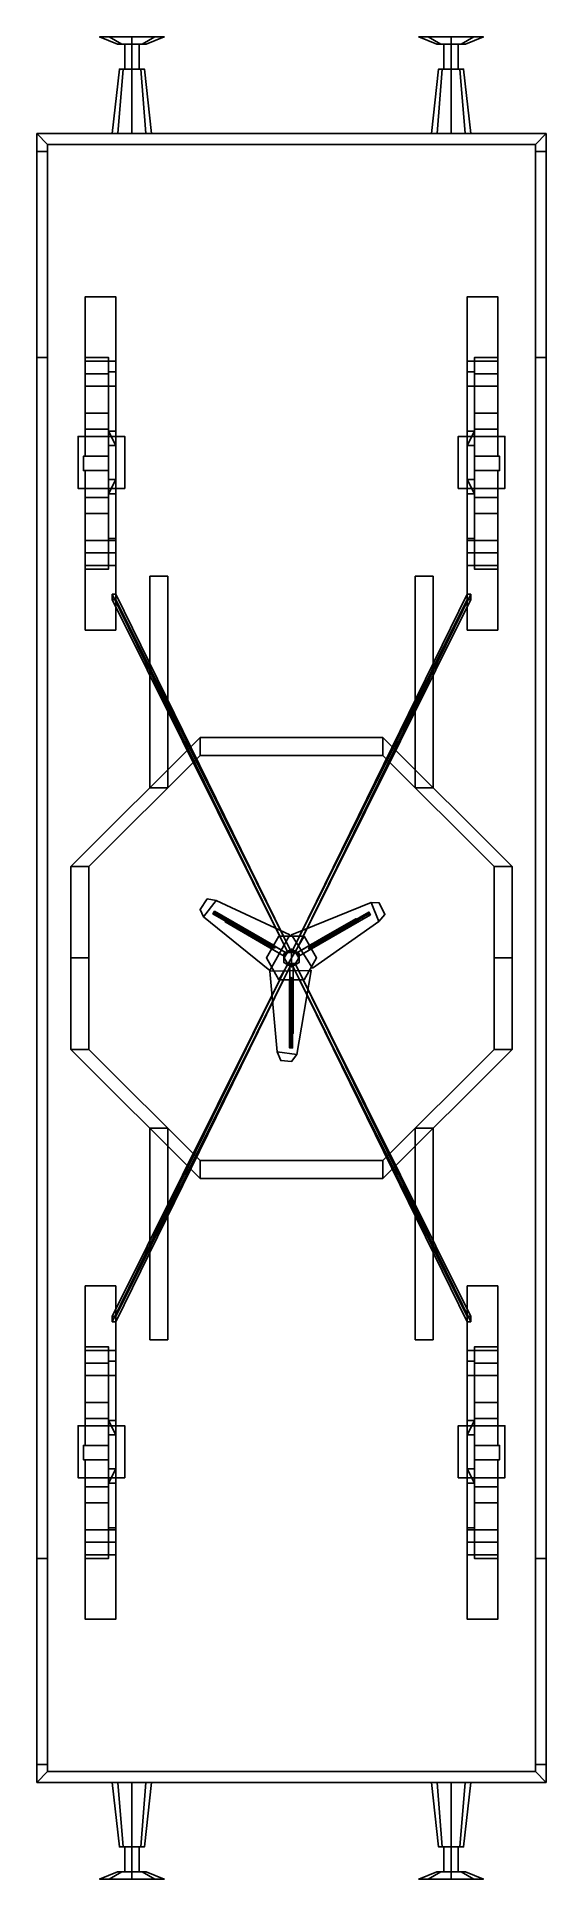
# Model space of a CAD drawing. Extents: x -1.4 to 1.4, y -5.1 to 5.1.
import ezdxf

# ---------------------------------------------------------------- set-up
doc = ezdxf.new("R2010")
doc.units = 0
doc.layers.get('0').update_dxf_attribs({"linetype": 'CONTINUOUS'})
doc.layers.add('BUFFER', color=1, linetype='CONTINUOUS')

msp = doc.modelspace()

# ---------------------------------------------------------------- linework, layer by layer
for points in [[(1.42, 4.6, 0.99), (1.42, -4.6, 0.99), (-1.42, -4.6, 0.99), (-1.42, 4.6, 0.99)], [(-1.42, 4.6, 0.99), (-1.42, -4.6, 0.99), (-1.42, -4.6, 1.24), (-1.42, 4.6, 1.24)], [(1.42, 4.6, 1.24), (1.42, 4.6, 0.99), (-1.42, 4.6, 0.99), (-1.42, 4.6, 1.24)], [(-1.42, 4.6, 1.67), (-1.36, 4.54, 1.67), (1.36, 4.54, 1.67), (1.42, 4.6, 1.67)], [(1.42, 4.6, 1.67), (1.42, 4.6, 1.24), (-1.42, 4.6, 1.24), (-1.42, 4.6, 1.67)], [(-1.42, 4.6, 1.67), (-1.42, 4.6, 1.24), (-1.42, -4.6, 1.24), (-1.42, -4.6, 1.67)], [(-1.36, 4.5, 1.67), (-1.36, 4.54, 1.67), (-1.42, 4.6, 1.67), (-1.42, 4.5, 1.67)], [(-1.36, 4.54, 1.67), (-1.36, 4.54, 1.24), (1.36, 4.54, 1.24), (1.36, 4.54, 1.67)], [(-1.36, -4.54, 1.67), (-1.36, -4.54, 1.24), (-1.36, 4.54, 1.24), (-1.36, 4.54, 1.67)], [(1.36, 4.54, 1.24), (-1.36, 4.54, 1.24), (-1.36, -4.54, 1.24), (1.36, -4.54, 1.24)], [(1.42, 4.5, 1.67), (1.42, 4.6, 1.67), (1.36, 4.54, 1.67), (1.36, 4.5, 1.67)], [(1.36, 4.54, 1.67), (1.36, 4.54, 1.24), (1.36, -4.54, 1.24), (1.36, -4.54, 1.67)], [(1.42, -4.6, 1.24), (1.42, -4.6, 0.99), (1.42, 4.6, 0.99), (1.42, 4.6, 1.24)], [(1.42, -4.6, 1.67), (1.42, -4.6, 1.24), (1.42, 4.6, 1.24), (1.42, 4.6, 1.67)], [(-1.42, 3.35, 2), (-1.42, 4.5, 1.67), (-1.42, -4.5, 1.67), (-1.42, -3.35, 2)], [(-1.36, 3.35, 2), (-1.36, 4.5, 1.67), (-1.42, 4.5, 1.67), (-1.42, 3.35, 2)], [(-1.36, -3.35, 2), (-1.36, -4.5, 1.67), (-1.36, 4.5, 1.67), (-1.36, 3.35, 2)], [(1.42, 3.35, 2), (1.42, 4.5, 1.67), (1.36, 4.5, 1.67), (1.36, 3.35, 2)], [(1.36, 3.35, 2), (1.36, 4.5, 1.67), (1.36, -4.5, 1.67), (1.36, -3.35, 2)], [(1.42, -3.35, 2), (1.42, -4.5, 1.67), (1.42, 4.5, 1.67), (1.42, 3.35, 2)], [(-0.98, 3.69, 0.99), (-0.98, 3.69, 0.96), (-1.15, 3.69, 0.96), (-1.15, 3.69, 0.99)], [(-1.15, 3.69, 0.96), (-0.98, 3.69, 0.96), (-0.98, 3.33, 0.83), (-1.15, 3.33, 0.83)], [(-1.15, 3.69, 0.99), (-1.15, 3.69, 0.96), (-1.15, 3.33, 0.83), (-1.15, 3.19, 0.99)], [(-0.98, 3.19, 0.99), (-0.98, 3.33, 0.83), (-0.98, 3.69, 0.96), (-0.98, 3.69, 0.99)], [(0.98, 3.69, 0.99), (0.98, 3.69, 0.96), (0.98, 3.33, 0.83), (0.98, 3.19, 0.99)], [(1.15, 3.69, 0.99), (1.15, 3.69, 0.96), (0.98, 3.69, 0.96), (0.98, 3.69, 0.99)], [(0.98, 3.69, 0.96), (1.15, 3.69, 0.96), (1.15, 3.33, 0.83), (0.98, 3.33, 0.83)], [(1.15, 3.19, 0.99), (1.15, 3.33, 0.83), (1.15, 3.69, 0.96), (1.15, 3.69, 0.99)], [(-1.42, -3.35, 2), (-1.36, -3.35, 2), (-1.36, 3.35, 2), (-1.42, 3.35, 2)], [(-1.15, 3.35, 0.88), (-1.15, 2.95, 0.68), (-1.15, 3.04, 0.85), (-1.15, 3.26, 0.95)], [(-1.02, 3.35, 0.88), (-1.02, 2.95, 0.68), (-1.15, 2.95, 0.68), (-1.15, 3.35, 0.88)], [(-1.15, 3.33, 0.83), (-0.98, 3.33, 0.83), (-0.98, 3.19, 0.99), (-1.15, 3.19, 0.99)], [(-1.02, 3.04, 0.85), (-1.02, 2.95, 0.68), (-1.02, 3.35, 0.88), (-1.02, 3.26, 0.95)], [(0.98, 3.33, 0.83), (1.15, 3.33, 0.83), (1.15, 3.19, 0.99), (0.98, 3.19, 0.99)], [(1.15, 3.35, 0.88), (1.15, 2.95, 0.68), (1.02, 2.95, 0.68), (1.02, 3.35, 0.88)], [(1.02, 3.35, 0.88), (1.02, 2.95, 0.68), (1.02, 3.04, 0.85), (1.02, 3.26, 0.95)], [(1.15, 3.04, 0.85), (1.15, 2.95, 0.68), (1.15, 3.35, 0.88), (1.15, 3.26, 0.95)], [(1.36, -3.35, 2), (1.42, -3.35, 2), (1.42, 3.35, 2), (1.36, 3.35, 2)], [(-1.15, 3.26, 0.95), (-1.15, 3.04, 0.85), (-1.02, 3.04, 0.85), (-1.02, 3.26, 0.95)], [(-0.98, 3.27, 0.99), (-0.98, 2.94, 0.35), (-1.02, 2.94, 0.35), (-1.02, 3.27, 0.99)], [(-1.02, 3.27, 0.99), (-1.02, 2.94, 0.35), (-1.02, 2.94, 0.49), (-1.02, 3.19, 0.99)], [(-1.02, 3.19, 0.99), (-1.02, 2.94, 0.49), (-0.98, 2.94, 0.49), (-0.98, 3.19, 0.99)], [(-0.98, 2.94, 0.49), (-0.98, 2.94, 0.35), (-0.98, 3.27, 0.99), (-0.98, 3.19, 0.99)], [(1.02, 3.27, 0.99), (1.02, 2.94, 0.35), (0.98, 2.94, 0.35), (0.98, 3.27, 0.99)], [(0.98, 3.27, 0.99), (0.98, 2.94, 0.35), (0.98, 2.94, 0.49), (0.98, 3.19, 0.99)], [(0.98, 3.19, 0.99), (0.98, 2.94, 0.49), (1.02, 2.94, 0.49), (1.02, 3.19, 0.99)], [(1.02, 2.94, 0.49), (1.02, 2.94, 0.35), (1.02, 3.27, 0.99), (1.02, 3.19, 0.99)], [(1.02, 3.26, 0.95), (1.02, 3.04, 0.85), (1.15, 3.04, 0.85), (1.15, 3.26, 0.95)], [(-1.15, 2.95, 0.68), (-1.15, 2.8, 0.68), (-1.15, 2.8, 0.85), (-1.15, 3.04, 0.85)], [(-1.15, 3.04, 0.85), (-1.15, 2.8, 0.85), (-1.02, 2.8, 0.85), (-1.02, 3.04, 0.85)], [(1.02, 3.04, 0.85), (1.02, 2.8, 0.85), (1.15, 2.8, 0.85), (1.15, 3.04, 0.85)], [(1.02, 2.95, 0.68), (1.02, 2.8, 0.68), (1.02, 2.8, 0.85), (1.02, 3.04, 0.85)], [(1.15, 2.8, 0.85), (1.15, 2.8, 0.68), (1.15, 2.95, 0.68), (1.15, 3.04, 0.85)], [(-0.93, 2.91, 0.63), (-0.93, 2.91, 0.35), (-1.19, 2.91, 0.35), (-1.19, 2.91, 0.63)], [(-1.19, 2.91, 0.63), (-1.19, 2.91, 0.35), (-1.19, 2.62, 0.35), (-1.19, 2.62, 0.63)], [(-1.19, 2.62, 0.35), (-1.19, 2.91, 0.35), (-0.93, 2.91, 0.35), (-0.93, 2.62, 0.35)], [(-0.93, 2.62, 0.63), (-0.93, 2.91, 0.63), (-1.19, 2.91, 0.63), (-1.19, 2.62, 0.63)], [(-1.02, 2.95, 0.68), (-1.02, 2.8, 0.68), (-1.15, 2.8, 0.68), (-1.15, 2.95, 0.68)], [(-0.98, 2.94, 0.99), (-0.98, 2.94, 0.23), (-1.02, 2.94, 0.23), (-1.02, 2.94, 0.99)], [(-1.02, 2.94, 0.68), (-1.02, 2.94, 0.23), (-1.02, 2.59, 0.23), (-1.02, 2.59, 0.68)], [(-1.02, 2.59, 0.23), (-1.02, 2.94, 0.23), (-0.98, 2.94, 0.23), (-0.98, 2.59, 0.23)], [(-1.02, 2.94, 0.99), (-1.02, 2.94, 0.68), (-1.02, 2.86, 0.68), (-1.02, 2.86, 0.99)], [(-0.98, 2.67, 0.68), (-0.98, 2.86, 0.68), (-1.02, 2.94, 0.68), (-1.02, 2.59, 0.68)], [(-0.98, 2.59, 0.23), (-0.98, 2.94, 0.23), (-0.98, 2.94, 0.68), (-0.98, 2.59, 0.68)], [(-0.98, 2.86, 0.68), (-0.98, 2.94, 0.68), (-0.98, 2.94, 0.99), (-0.98, 2.86, 0.99)], [(-0.93, 2.62, 0.35), (-0.93, 2.91, 0.35), (-0.93, 2.91, 0.63), (-0.93, 2.62, 0.63)], [(1.19, 2.91, 0.63), (1.19, 2.91, 0.35), (0.93, 2.91, 0.35), (0.93, 2.91, 0.63)], [(0.93, 2.91, 0.35), (0.93, 2.62, 0.35), (0.93, 2.62, 0.63), (0.93, 2.91, 0.63)], [(1.19, 2.91, 0.35), (1.19, 2.62, 0.35), (0.93, 2.62, 0.35), (0.93, 2.91, 0.35)], [(0.93, 2.91, 0.63), (0.93, 2.62, 0.63), (1.19, 2.62, 0.63), (1.19, 2.91, 0.63)], [(1.02, 2.94, 0.99), (1.02, 2.94, 0.23), (0.98, 2.94, 0.23), (0.98, 2.94, 0.99)], [(0.98, 2.94, 0.23), (0.98, 2.59, 0.23), (0.98, 2.59, 0.68), (0.98, 2.94, 0.68)], [(1.02, 2.94, 0.23), (1.02, 2.59, 0.23), (0.98, 2.59, 0.23), (0.98, 2.94, 0.23)], [(0.98, 2.94, 0.68), (0.98, 2.86, 0.68), (0.98, 2.86, 0.99), (0.98, 2.94, 0.99)], [(0.98, 2.86, 0.68), (0.98, 2.67, 0.68), (1.02, 2.59, 0.68), (1.02, 2.94, 0.68)], [(1.15, 2.95, 0.68), (1.15, 2.8, 0.68), (1.02, 2.8, 0.68), (1.02, 2.95, 0.68)], [(1.02, 2.59, 0.68), (1.02, 2.59, 0.23), (1.02, 2.94, 0.23), (1.02, 2.94, 0.68)], [(1.02, 2.86, 0.99), (1.02, 2.86, 0.68), (1.02, 2.94, 0.68), (1.02, 2.94, 0.99)], [(1.19, 2.62, 0.63), (1.19, 2.62, 0.35), (1.19, 2.91, 0.35), (1.19, 2.91, 0.63)], [(-1.02, 2.8, 0.87), (-1.02, 2.8, 0.63), (-1.16, 2.8, 0.63), (-1.16, 2.8, 0.87)], [(-1.16, 2.8, 0.87), (-1.16, 2.8, 0.63), (-1.16, 2.72, 0.63), (-1.16, 2.72, 0.87)], [(-1.02, 2.72, 0.87), (-1.02, 2.8, 0.87), (-1.16, 2.8, 0.87), (-1.16, 2.72, 0.87)], [(-1.02, 2.86, 0.99), (-1.02, 2.86, 0.68), (-0.98, 2.86, 0.68), (-0.98, 2.86, 0.99)], [(-1.02, 2.72, 0.63), (-1.02, 2.8, 0.63), (-1.02, 2.8, 0.87), (-1.02, 2.72, 0.87)], [(0.98, 2.86, 0.99), (0.98, 2.86, 0.68), (1.02, 2.86, 0.68), (1.02, 2.86, 0.99)], [(1.02, 2.8, 0.87), (1.02, 2.72, 0.87), (1.16, 2.72, 0.87), (1.16, 2.8, 0.87)], [(1.02, 2.8, 0.63), (1.02, 2.72, 0.63), (1.02, 2.72, 0.87), (1.02, 2.8, 0.87)], [(1.16, 2.8, 0.87), (1.16, 2.8, 0.63), (1.02, 2.8, 0.63), (1.02, 2.8, 0.87)], [(1.16, 2.72, 0.87), (1.16, 2.72, 0.63), (1.16, 2.8, 0.63), (1.16, 2.8, 0.87)], [(-1.16, 2.72, 0.87), (-1.16, 2.72, 0.63), (-1.02, 2.72, 0.63), (-1.02, 2.72, 0.87)], [(-1.02, 2.48, 0.85), (-1.02, 2.72, 0.85), (-1.15, 2.72, 0.85), (-1.15, 2.48, 0.85)], [(-1.15, 2.57, 0.68), (-1.15, 2.72, 0.68), (-1.02, 2.72, 0.68), (-1.02, 2.57, 0.68)], [(-1.15, 2.72, 0.85), (-1.15, 2.72, 0.68), (-1.15, 2.57, 0.68), (-1.15, 2.48, 0.85)], [(1.15, 2.48, 0.85), (1.15, 2.72, 0.85), (1.02, 2.72, 0.85), (1.02, 2.48, 0.85)], [(1.02, 2.57, 0.68), (1.02, 2.72, 0.68), (1.15, 2.72, 0.68), (1.15, 2.57, 0.68)], [(1.02, 2.72, 0.85), (1.02, 2.72, 0.68), (1.02, 2.57, 0.68), (1.02, 2.48, 0.85)], [(1.02, 2.72, 0.87), (1.02, 2.72, 0.63), (1.16, 2.72, 0.63), (1.16, 2.72, 0.87)], [(1.15, 2.57, 0.68), (1.15, 2.72, 0.68), (1.15, 2.72, 0.85), (1.15, 2.48, 0.85)], [(-1.19, 2.62, 0.63), (-1.19, 2.62, 0.35), (-0.93, 2.62, 0.35), (-0.93, 2.62, 0.63)], [(-0.98, 2.67, 0.99), (-0.98, 2.67, 0.68), (-1.02, 2.67, 0.68), (-1.02, 2.67, 0.99)], [(-1.02, 2.67, 0.99), (-1.02, 2.67, 0.68), (-1.02, 2.59, 0.68), (-1.02, 2.59, 0.99)], [(-1.02, 2.26, 0.99), (-1.02, 2.59, 0.35), (-0.98, 2.59, 0.35), (-0.98, 2.26, 0.99)], [(-1.02, 2.59, 0.49), (-1.02, 2.59, 0.35), (-1.02, 2.26, 0.99), (-1.02, 2.34, 0.99)], [(-1.02, 2.59, 0.99), (-1.02, 2.59, 0.23), (-0.98, 2.59, 0.23), (-0.98, 2.59, 0.99)], [(-0.98, 2.34, 0.99), (-0.98, 2.59, 0.49), (-1.02, 2.59, 0.49), (-1.02, 2.34, 0.99)], [(-0.98, 2.59, 0.68), (-0.98, 2.67, 0.68), (-0.98, 2.67, 0.99), (-0.98, 2.59, 0.99)], [(-0.98, 2.26, 0.99), (-0.98, 2.59, 0.35), (-0.98, 2.59, 0.49), (-0.98, 2.34, 0.99)], [(0.93, 2.62, 0.63), (0.93, 2.62, 0.35), (1.19, 2.62, 0.35), (1.19, 2.62, 0.63)], [(1.02, 2.67, 0.99), (1.02, 2.67, 0.68), (0.98, 2.67, 0.68), (0.98, 2.67, 0.99)], [(0.98, 2.67, 0.68), (0.98, 2.59, 0.68), (0.98, 2.59, 0.99), (0.98, 2.67, 0.99)], [(0.98, 2.26, 0.99), (0.98, 2.59, 0.35), (1.02, 2.59, 0.35), (1.02, 2.26, 0.99)], [(0.98, 2.59, 0.49), (0.98, 2.59, 0.35), (0.98, 2.26, 0.99), (0.98, 2.34, 0.99)], [(0.98, 2.59, 0.99), (0.98, 2.59, 0.23), (1.02, 2.59, 0.23), (1.02, 2.59, 0.99)], [(1.02, 2.34, 0.99), (1.02, 2.59, 0.49), (0.98, 2.59, 0.49), (0.98, 2.34, 0.99)], [(1.02, 2.59, 0.99), (1.02, 2.59, 0.68), (1.02, 2.67, 0.68), (1.02, 2.67, 0.99)], [(1.02, 2.26, 0.99), (1.02, 2.59, 0.35), (1.02, 2.59, 0.49), (1.02, 2.34, 0.99)], [(-1.15, 2.17, 0.88), (-1.15, 2.57, 0.68), (-1.02, 2.57, 0.68), (-1.02, 2.17, 0.88)], [(-1.15, 2.48, 0.85), (-1.15, 2.57, 0.68), (-1.15, 2.17, 0.88), (-1.15, 2.26, 0.95)], [(-1.02, 2.26, 0.95), (-1.02, 2.48, 0.85), (-1.15, 2.48, 0.85), (-1.15, 2.26, 0.95)], [(-1.02, 2.17, 0.88), (-1.02, 2.57, 0.68), (-1.02, 2.48, 0.85), (-1.02, 2.26, 0.95)], [(1.02, 2.17, 0.88), (1.02, 2.57, 0.68), (1.15, 2.57, 0.68), (1.15, 2.17, 0.88)], [(1.02, 2.48, 0.85), (1.02, 2.57, 0.68), (1.02, 2.17, 0.88), (1.02, 2.26, 0.95)], [(1.15, 2.26, 0.95), (1.15, 2.48, 0.85), (1.02, 2.48, 0.85), (1.02, 2.26, 0.95)], [(1.15, 2.17, 0.88), (1.15, 2.57, 0.68), (1.15, 2.48, 0.85), (1.15, 2.26, 0.95)], [(-0.98, 2.19, 0.83), (-1.15, 2.19, 0.83), (-1.15, 2.33, 0.99), (-0.98, 2.33, 0.99)], [(-1.15, 2.33, 0.99), (-1.15, 2.19, 0.83), (-1.15, 1.83, 0.96), (-1.15, 1.83, 0.99)], [(-0.98, 1.83, 0.99), (-0.98, 1.83, 0.96), (-0.98, 2.19, 0.83), (-0.98, 2.33, 0.99)], [(1.15, 2.19, 0.83), (0.98, 2.19, 0.83), (0.98, 2.33, 0.99), (1.15, 2.33, 0.99)], [(0.98, 2.33, 0.99), (0.98, 2.19, 0.83), (0.98, 1.83, 0.96), (0.98, 1.83, 0.99)], [(1.15, 1.83, 0.99), (1.15, 1.83, 0.96), (1.15, 2.19, 0.83), (1.15, 2.33, 0.99)], [(-0.98, 1.83, 0.96), (-1.15, 1.83, 0.96), (-1.15, 2.19, 0.83), (-0.98, 2.19, 0.83)], [(1.15, 1.83, 0.96), (0.98, 1.83, 0.96), (0.98, 2.19, 0.83), (1.15, 2.19, 0.83)], [(-0.69, 2.13, 2.83), (-0.69, 2.13, 2.72), (-0.79, 2.13, 2.72), (-0.79, 2.13, 2.83)], [(-0.69, 2.13, 2.72), (-0.69, 0.95, 2.66), (-0.79, 0.95, 2.66), (-0.79, 2.13, 2.72)], [(-0.79, 2.13, 2.83), (-0.79, 0.95, 2.95), (-0.69, 0.95, 2.95), (-0.69, 2.13, 2.83)], [(-0.79, 2.13, 2.72), (-0.79, 0.95, 2.66), (-0.79, 0.95, 2.95), (-0.79, 2.13, 2.83)], [(-0.69, 0.95, 2.95), (-0.69, 0.95, 2.66), (-0.69, 2.13, 2.72), (-0.69, 2.13, 2.83)], [(0.79, 2.13, 2.72), (0.79, 0.95, 2.66), (0.69, 0.95, 2.66), (0.69, 2.13, 2.72)], [(0.69, 2.13, 2.83), (0.69, 0.95, 2.95), (0.79, 0.95, 2.95), (0.79, 2.13, 2.83)], [(0.69, 2.13, 2.72), (0.69, 0.95, 2.66), (0.69, 0.95, 2.95), (0.69, 2.13, 2.83)], [(0.79, 2.13, 2.83), (0.79, 2.13, 2.72), (0.69, 2.13, 2.72), (0.69, 2.13, 2.83)], [(0.79, 0.95, 2.95), (0.79, 0.95, 2.66), (0.79, 2.13, 2.72), (0.79, 2.13, 2.83)], [(-1, 2.03, 0.9), (-0.02, 0.03, 0.43), (-0.02, 0.03, 0.46), (-1, 2, 0.92)], [(-0.98, 2.03, 0.9), (0, 0.03, 0.43), (-0.02, 0.03, 0.43), (-1, 2.03, 0.9)], [(-1, 2, 0.92), (-0.02, 0.03, 0.46), (0, 0.03, 0.46), (-0.98, 2, 0.92)], [(0, 0.03, 0.46), (0, 0.03, 0.43), (-0.98, 2.03, 0.9), (-0.98, 2, 0.92)], [(0.98, 2.03, 0.9), (0, 0.03, 0.43), (0, 0.03, 0.46), (0.98, 2, 0.92)], [(1, 2.03, 0.9), (0.02, 0.03, 0.43), (0, 0.03, 0.43), (0.98, 2.03, 0.9)], [(0.98, 2, 0.92), (0, 0.03, 0.46), (0.02, 0.03, 0.46), (1, 2, 0.92)], [(0.02, 0.03, 0.46), (0.02, 0.03, 0.43), (1, 2.03, 0.9), (1, 2, 0.92)], [(-1.15, 1.83, 0.99), (-1.15, 1.83, 0.96), (-0.98, 1.83, 0.96), (-0.98, 1.83, 0.99)], [(0.98, 1.83, 0.99), (0.98, 1.83, 0.96), (1.15, 1.83, 0.96), (1.15, 1.83, 0.99)], [(-0.51, 1.23, 2.95), (-0.51, 1.23, 1.24), (-1.23, 0.51, 1.24), (-1.23, 0.51, 3.04)], [(-1.23, 0.51, 3.04), (-1.13, 0.51, 3.04), (-0.51, 1.13, 2.95), (-0.51, 1.23, 2.95)], [(-0.51, 1.23, 2.95), (-0.51, 1.13, 2.95), (0.51, 1.13, 2.95), (0.51, 1.23, 2.95)], [(0.51, 1.23, 2.95), (0.51, 1.23, 1.24), (-0.51, 1.23, 1.24), (-0.51, 1.23, 2.95)], [(1.23, 0.51, 3.04), (1.23, 0.51, 1.24), (0.51, 1.23, 1.24), (0.51, 1.23, 2.95)], [(1.13, 0.51, 3.04), (1.23, 0.51, 3.04), (0.51, 1.23, 2.95), (0.51, 1.13, 2.95)], [(-1.13, 0.51, 3.04), (-1.13, 0.51, 1.24), (-0.51, 1.13, 1.24), (-0.51, 1.13, 2.95)], [(-0.51, 1.13, 2.95), (-0.51, 1.13, 1.24), (0.51, 1.13, 1.24), (0.51, 1.13, 2.95)], [(0.51, 1.13, 2.95), (0.51, 1.13, 1.24), (1.13, 0.51, 1.24), (1.13, 0.51, 3.04)], [(-1.23, 0, 3.09), (-1.13, 0, 3.09), (-1.13, 0.51, 3.04), (-1.23, 0.51, 3.04)], [(-1.23, 0.51, 3.04), (-1.23, 0.51, 1.24), (-1.23, 0, 1.24), (-1.23, 0, 3.09)], [(-1.13, 0, 3.09), (-1.13, 0, 1.24), (-1.13, 0.51, 1.24), (-1.13, 0.51, 3.04)], [(1.13, 0, 3.09), (1.23, 0, 3.09), (1.23, 0.51, 3.04), (1.13, 0.51, 3.04)], [(1.13, 0.51, 3.04), (1.13, 0.51, 1.24), (1.13, 0, 1.24), (1.13, 0, 3.09)], [(1.23, 0, 3.09), (1.23, 0, 1.24), (1.23, 0.51, 1.24), (1.23, 0.51, 3.04)], [(-0.51, 0.27, 1.27), (-0.47, 0.33, 1.27), (-0.47, 0.33, 1.24), (-0.51, 0.27, 1.24)], [(-0.47, 0.33, 1.24), (-0.42, 0.32, 1.24), (-0.49, 0.23, 1.24), (-0.51, 0.27, 1.24)], [(-0.49, 0.23, 1.27), (-0.42, 0.32, 1.27), (-0.47, 0.33, 1.27), (-0.51, 0.27, 1.27)], [(-0.42, 0.32, 1.24), (-0.01, 0.13, 1.24), (-0.12, -0.07, 1.24), (-0.49, 0.23, 1.24)], [(-0.12, -0.07, 1.27), (-0.01, 0.13, 1.27), (-0.42, 0.32, 1.27), (-0.49, 0.23, 1.27)], [(-0.47, 0.33, 1.27), (-0.42, 0.32, 1.27), (-0.42, 0.32, 1.24), (-0.47, 0.33, 1.24)], [(-0.42, 0.32, 1.27), (-0.01, 0.13, 1.27), (-0.01, 0.13, 1.24), (-0.42, 0.32, 1.24)], [(0.444, 0.309, 1.24), (0, 0.13, 1.24), (0, 0.13, 1.27), (0.444, 0.309, 1.27)], [(0.487, 0.204, 1.24), (0.118, -0.056, 1.24), (0, 0.13, 1.24), (0.444, 0.309, 1.24)], [(0, 0.13, 1.27), (0.118, -0.056, 1.27), (0.487, 0.204, 1.27), (0.444, 0.309, 1.27)], [(0.489, 0.307, 1.24), (0.444, 0.309, 1.24), (0.444, 0.309, 1.27), (0.489, 0.307, 1.27)], [(0.521, 0.242, 1.24), (0.487, 0.204, 1.24), (0.444, 0.309, 1.24), (0.489, 0.307, 1.24)], [(0.444, 0.309, 1.27), (0.487, 0.204, 1.27), (0.521, 0.242, 1.27), (0.489, 0.307, 1.27)], [(-0.51, 0.27, 1.24), (-0.49, 0.23, 1.24), (-0.49, 0.23, 1.27), (-0.51, 0.27, 1.27)], [(-0.49, 0.23, 1.24), (-0.12, -0.07, 1.24), (-0.12, -0.07, 1.27), (-0.49, 0.23, 1.27)], [(-0.429, 0.261, 1.266), (-0.438, 0.246, 1.266), (-0.109, 0.056, 2.081), (-0.1, 0.071, 2.081)], [(-0.438, 0.246, 1.266), (-0.422, 0.246, 1.259), (-0.092, 0.056, 2.075), (-0.109, 0.056, 2.081)], [(-0.422, 0.246, 1.259), (-0.429, 0.261, 1.266), (-0.1, 0.071, 2.081), (-0.092, 0.056, 2.075)], [(-0.168, 0.109, 1.74), (-0.359, 0.219, 1.27), (-0.369, 0.201, 1.27), (-0.178, 0.091, 1.74)], [(-0.03, 0.029, 1.74), (-0.03, 0.029, 1.27), (-0.359, 0.219, 1.27), (-0.168, 0.109, 1.74)], [(0.359, 0.219, 1.27), (0.03, 0.029, 1.27), (0.03, 0.029, 1.74), (0.168, 0.109, 1.74)], [(0.432, 0.256, 1.266), (0.424, 0.242, 1.259), (0.095, 0.052, 2.075), (0.102, 0.066, 2.081)], [(0.424, 0.242, 1.259), (0.44, 0.241, 1.266), (0.111, 0.051, 2.081), (0.095, 0.052, 2.075)], [(0.44, 0.241, 1.266), (0.432, 0.256, 1.266), (0.102, 0.066, 2.081), (0.111, 0.051, 2.081)], [(0.178, 0.091, 1.74), (0.369, 0.201, 1.27), (0.359, 0.219, 1.27), (0.168, 0.109, 1.74)], [(0.521, 0.242, 1.27), (0.487, 0.204, 1.27), (0.487, 0.204, 1.24), (0.521, 0.242, 1.24)], [(0.489, 0.307, 1.27), (0.521, 0.242, 1.27), (0.521, 0.242, 1.24), (0.489, 0.307, 1.24)], [(-0.369, 0.201, 1.27), (-0.04, 0.011, 1.27), (-0.04, 0.011, 1.74), (-0.178, 0.091, 1.74)], [(-0.178, 0.091, 1.74), (-0.04, 0.011, 1.74), (-0.03, 0.029, 1.74), (-0.168, 0.109, 1.74)], [(-0.14, 0, 1.29), (-0.07, 0.121, 1.29), (-0.07, 0.121, 1.24), (-0.14, 0, 1.24)], [(-0.07, 0.121, 1.29), (-0.14, 0, 1.29), (-0.07, -0.121, 1.29), (0.07, 0.121, 1.29)], [(-0.12, -0.07, 1.24), (-0.01, 0.13, 1.24), (-0.01, 0.13, 1.27), (-0.12, -0.07, 1.27)], [(-0.07, 0.121, 1.29), (0.07, 0.121, 1.29), (0.07, 0.121, 1.24), (-0.07, 0.121, 1.24)], [(0.07, 0.121, 1.29), (-0.07, -0.121, 1.29), (0.07, -0.121, 1.29), (0.14, 0, 1.29)], [(0, 0.13, 1.24), (0.118, -0.056, 1.24), (0.118, -0.056, 1.27), (0, 0.13, 1.27)], [(0.168, 0.109, 1.74), (0.03, 0.029, 1.74), (0.04, 0.011, 1.74), (0.178, 0.091, 1.74)], [(0.04, 0.011, 1.74), (0.04, 0.011, 1.27), (0.369, 0.201, 1.27), (0.178, 0.091, 1.74)], [(0.07, 0.121, 1.29), (0.14, 0, 1.29), (0.14, 0, 1.24), (0.07, 0.121, 1.24)], [(0.487, 0.204, 1.27), (0.118, -0.056, 1.27), (0.118, -0.056, 1.24), (0.487, 0.204, 1.24)], [(-1.13, 0, 3.09), (-1.23, 0, 3.09), (-1.23, -0.51, 3.04), (-1.13, -0.51, 3.04)], [(-1.23, 0, 3.09), (-1.23, 0, 1.24), (-1.23, -0.51, 1.24), (-1.23, -0.51, 3.04)], [(-1.13, -0.51, 3.04), (-1.13, -0.51, 1.24), (-1.13, 0, 1.24), (-1.13, 0, 3.09)], [(-0.07, -0.121, 1.29), (-0.14, 0, 1.29), (-0.14, 0, 1.24), (-0.07, -0.121, 1.24)], [(-0.116, 0.079, 2.06), (-0.03, 0.029, 2.04), (-0.04, 0.011, 2.04), (-0.126, 0.061, 2.06)], [(-0.126, 0.061, 2.11), (-0.04, 0.011, 2.13), (-0.03, 0.029, 2.13), (-0.116, 0.079, 2.11)], [(-0.116, 0.079, 2.11), (-0.116, 0.079, 2.06), (-0.126, 0.061, 2.06), (-0.126, 0.061, 2.11)], [(-0.126, 0.061, 2.06), (-0.04, 0.011, 2.04), (-0.04, 0.011, 2.13), (-0.126, 0.061, 2.11)], [(-0.03, 0.029, 2.13), (-0.03, 0.029, 2.04), (-0.116, 0.079, 2.06), (-0.116, 0.079, 2.11)], [(0, 0.05, 1.29), (-0.043, 0.025, 1.29), (-0.043, 0.025, 2.19), (0, 0.05, 2.19)], [(0, -0.05, 2.19), (0, 0.05, 2.19), (-0.043, 0.025, 2.19), (-0.043, -0.025, 2.19)], [(-0.043, 0.025, 1.29), (-0.043, -0.025, 1.29), (-0.043, -0.025, 2.19), (-0.043, 0.025, 2.19)], [(-0.02, 0.035, 0.41), (-0.04, 0, 0.41), (-0.04, 0, 0.99), (-0.02, 0.035, 0.99)], [(0.02, 0.035, 0.41), (-0.02, -0.035, 0.41), (-0.04, 0, 0.41), (-0.02, 0.035, 0.41)], [(-0.04, 0, 0.41), (-0.02, -0.035, 0.41), (-0.02, -0.035, 0.99), (-0.04, 0, 0.99)], [(0.02, 0.035, 0.41), (-0.02, 0.035, 0.41), (-0.02, 0.035, 0.99), (0.02, 0.035, 0.99)], [(0.04, 0, 0.41), (0.02, -0.035, 0.41), (-0.02, -0.035, 0.41), (0.02, 0.035, 0.41)], [(0.043, 0.025, 1.29), (0, 0.05, 1.29), (0, 0.05, 2.19), (0.043, 0.025, 2.19)], [(0.043, -0.025, 2.19), (0.043, 0.025, 2.19), (0, 0.05, 2.19), (0, -0.05, 2.19)], [(0.04, 0, 0.41), (0.02, 0.035, 0.41), (0.02, 0.035, 0.99), (0.04, 0, 0.99)], [(0.02, -0.035, 0.41), (0.04, 0, 0.41), (0.04, 0, 0.99), (0.02, -0.035, 0.99)], [(0.116, 0.079, 2.11), (0.03, 0.029, 2.13), (0.04, 0.011, 2.13), (0.126, 0.061, 2.11)], [(0.126, 0.061, 2.06), (0.04, 0.011, 2.04), (0.03, 0.029, 2.04), (0.116, 0.079, 2.06)], [(0.116, 0.079, 2.06), (0.03, 0.029, 2.04), (0.03, 0.029, 2.13), (0.116, 0.079, 2.11)], [(0.04, 0.011, 2.13), (0.04, 0.011, 2.04), (0.126, 0.061, 2.06), (0.126, 0.061, 2.11)], [(0.043, -0.025, 1.29), (0.043, 0.025, 1.29), (0.043, 0.025, 2.19), (0.043, -0.025, 2.19)], [(0.14, 0, 1.29), (0.07, -0.121, 1.29), (0.07, -0.121, 1.24), (0.14, 0, 1.24)], [(0.126, 0.061, 2.11), (0.126, 0.061, 2.06), (0.116, 0.079, 2.06), (0.116, 0.079, 2.11)], [(1.23, 0, 3.09), (1.13, 0, 3.09), (1.13, -0.51, 3.04), (1.23, -0.51, 3.04)], [(1.13, 0, 3.09), (1.13, 0, 1.24), (1.13, -0.51, 1.24), (1.13, -0.51, 3.04)], [(1.23, -0.51, 3.04), (1.23, -0.51, 1.24), (1.23, 0, 1.24), (1.23, 0, 3.09)], [(-0.02, -0.03, 0.46), (-0.02, -0.03, 0.43), (-1, -2.03, 0.9), (-1, -2, 0.92)], [(-1, -2.03, 0.9), (-0.02, -0.03, 0.43), (0, -0.03, 0.43), (-0.98, -2.03, 0.9)], [(-0.98, -2, 0.92), (0, -0.03, 0.46), (-0.02, -0.03, 0.46), (-1, -2, 0.92)], [(-0.98, -2.03, 0.9), (0, -0.03, 0.43), (0, -0.03, 0.46), (-0.98, -2, 0.92)], [(0.11, -0.069, 1.24), (-0.12, -0.074, 1.24), (-0.12, -0.074, 1.27), (0.11, -0.069, 1.27)], [(-0.08, -0.524, 1.24), (-0.12, -0.074, 1.24), (0.11, -0.069, 1.24), (0.03, -0.539, 1.24)], [(0.11, -0.069, 1.27), (-0.12, -0.074, 1.27), (-0.08, -0.524, 1.27), (0.03, -0.539, 1.27)], [(-0.08, -0.524, 1.27), (-0.12, -0.074, 1.27), (-0.12, -0.074, 1.24), (-0.08, -0.524, 1.24)], [(-0.043, -0.025, 1.29), (0, -0.05, 1.29), (0, -0.05, 2.19), (-0.043, -0.025, 2.19)], [(-0.02, -0.035, 0.41), (0.02, -0.035, 0.41), (0.02, -0.035, 0.99), (-0.02, -0.035, 0.99)], [(-0.01, -0.04, 1.74), (-0.01, -0.04, 1.27), (-0.01, -0.42, 1.27), (-0.01, -0.2, 1.74)], [(0.01, -0.2, 1.74), (0.01, -0.04, 1.74), (-0.01, -0.04, 1.74), (-0.01, -0.2, 1.74)], [(0.01, -0.14, 2.11), (0.01, -0.04, 2.13), (-0.01, -0.04, 2.13), (-0.01, -0.14, 2.11)], [(-0.01, -0.14, 2.06), (-0.01, -0.04, 2.04), (0.01, -0.04, 2.04), (0.01, -0.14, 2.06)], [(-0.01, -0.04, 2.13), (-0.01, -0.04, 2.04), (-0.01, -0.14, 2.06), (-0.01, -0.14, 2.11)], [(0, -0.05, 1.29), (0.043, -0.025, 1.29), (0.043, -0.025, 2.19), (0, -0.05, 2.19)], [(1, -2, 0.92), (0.02, -0.03, 0.46), (0, -0.03, 0.46), (0.98, -2, 0.92)], [(0, -0.03, 0.46), (0, -0.03, 0.43), (0.98, -2.03, 0.9), (0.98, -2, 0.92)], [(0.98, -2.03, 0.9), (0, -0.03, 0.43), (0.02, -0.03, 0.43), (1, -2.03, 0.9)], [(0.01, -0.42, 1.27), (0.01, -0.04, 1.27), (0.01, -0.04, 1.74), (0.01, -0.2, 1.74)], [(0.01, -0.14, 2.06), (0.01, -0.04, 2.04), (0.01, -0.04, 2.13), (0.01, -0.14, 2.11)], [(1, -2.03, 0.9), (0.02, -0.03, 0.43), (0.02, -0.03, 0.46), (1, -2, 0.92)], [(0.03, -0.539, 1.24), (0.11, -0.069, 1.24), (0.11, -0.069, 1.27), (0.03, -0.539, 1.27)], [(0.07, -0.121, 1.29), (-0.07, -0.121, 1.29), (-0.07, -0.121, 1.24), (0.07, -0.121, 1.24)], [(-0.002, -0.489, 1.259), (-0.011, -0.502, 1.266), (-0.011, -0.122, 2.081), (-0.002, -0.108, 2.075)], [(-0.011, -0.502, 1.266), (0.006, -0.502, 1.266), (0.006, -0.122, 2.081), (-0.011, -0.122, 2.081)], [(-0.01, -0.14, 2.11), (-0.01, -0.14, 2.06), (0.01, -0.14, 2.06), (0.01, -0.14, 2.11)], [(-0.01, -0.2, 1.74), (-0.01, -0.42, 1.27), (0.01, -0.42, 1.27), (0.01, -0.2, 1.74)], [(0.006, -0.502, 1.266), (-0.002, -0.489, 1.259), (-0.002, -0.108, 2.075), (0.006, -0.122, 2.081)], [(-1.23, -0.51, 3.04), (-1.23, -0.51, 1.24), (-0.51, -1.23, 1.24), (-0.51, -1.23, 2.95)], [(-1.13, -0.51, 3.04), (-1.23, -0.51, 3.04), (-0.51, -1.23, 2.95), (-0.51, -1.13, 2.95)], [(-0.51, -1.13, 2.95), (-0.51, -1.13, 1.24), (-1.13, -0.51, 1.24), (-1.13, -0.51, 3.04)], [(1.13, -0.51, 3.04), (1.13, -0.51, 1.24), (0.51, -1.13, 1.24), (0.51, -1.13, 2.95)], [(0.51, -1.23, 2.95), (0.51, -1.23, 1.24), (1.23, -0.51, 1.24), (1.23, -0.51, 3.04)], [(1.23, -0.51, 3.04), (1.13, -0.51, 3.04), (0.51, -1.13, 2.95), (0.51, -1.23, 2.95)], [(-0.06, -0.572, 1.27), (-0.08, -0.524, 1.27), (-0.08, -0.524, 1.24), (-0.06, -0.572, 1.24)], [(-0.06, -0.572, 1.24), (-0.08, -0.524, 1.24), (0.03, -0.539, 1.24), (0, -0.577, 1.24)], [(0.03, -0.539, 1.27), (-0.08, -0.524, 1.27), (-0.06, -0.572, 1.27), (0, -0.577, 1.27)], [(0, -0.577, 1.27), (-0.06, -0.572, 1.27), (-0.06, -0.572, 1.24), (0, -0.577, 1.24)], [(0, -0.577, 1.24), (0.03, -0.539, 1.24), (0.03, -0.539, 1.27), (0, -0.577, 1.27)], [(-0.79, -0.95, 2.95), (-0.79, -0.95, 2.66), (-0.79, -2.13, 2.72), (-0.79, -2.13, 2.83)], [(-0.79, -2.13, 2.72), (-0.79, -0.95, 2.66), (-0.69, -0.95, 2.66), (-0.69, -2.13, 2.72)], [(-0.69, -2.13, 2.83), (-0.69, -0.95, 2.95), (-0.79, -0.95, 2.95), (-0.79, -2.13, 2.83)], [(-0.69, -2.13, 2.72), (-0.69, -0.95, 2.66), (-0.69, -0.95, 2.95), (-0.69, -2.13, 2.83)], [(0.69, -0.95, 2.95), (0.69, -0.95, 2.66), (0.69, -2.13, 2.72), (0.69, -2.13, 2.83)], [(0.69, -2.13, 2.72), (0.69, -0.95, 2.66), (0.79, -0.95, 2.66), (0.79, -2.13, 2.72)], [(0.79, -2.13, 2.83), (0.79, -0.95, 2.95), (0.69, -0.95, 2.95), (0.69, -2.13, 2.83)], [(0.79, -2.13, 2.72), (0.79, -0.95, 2.66), (0.79, -0.95, 2.95), (0.79, -2.13, 2.83)], [(0.51, -1.13, 2.95), (0.51, -1.13, 1.24), (-0.51, -1.13, 1.24), (-0.51, -1.13, 2.95)], [(-0.51, -1.13, 2.95), (-0.51, -1.23, 2.95), (0.51, -1.23, 2.95), (0.51, -1.13, 2.95)], [(-0.51, -1.23, 2.95), (-0.51, -1.23, 1.24), (0.51, -1.23, 1.24), (0.51, -1.23, 2.95)], [(-1.15, -1.83, 0.99), (-1.15, -1.83, 0.96), (-1.15, -2.19, 0.83), (-1.15, -2.33, 0.99)], [(-1.15, -1.83, 0.96), (-0.98, -1.83, 0.96), (-0.98, -2.19, 0.83), (-1.15, -2.19, 0.83)], [(-0.98, -1.83, 0.99), (-0.98, -1.83, 0.96), (-1.15, -1.83, 0.96), (-1.15, -1.83, 0.99)], [(-0.98, -2.33, 0.99), (-0.98, -2.19, 0.83), (-0.98, -1.83, 0.96), (-0.98, -1.83, 0.99)], [(0.98, -1.83, 0.99), (0.98, -1.83, 0.96), (0.98, -2.19, 0.83), (0.98, -2.33, 0.99)], [(0.98, -1.83, 0.96), (1.15, -1.83, 0.96), (1.15, -2.19, 0.83), (0.98, -2.19, 0.83)], [(1.15, -1.83, 0.99), (1.15, -1.83, 0.96), (0.98, -1.83, 0.96), (0.98, -1.83, 0.99)], [(1.15, -2.33, 0.99), (1.15, -2.19, 0.83), (1.15, -1.83, 0.96), (1.15, -1.83, 0.99)], [(-0.79, -2.13, 2.83), (-0.79, -2.13, 2.72), (-0.69, -2.13, 2.72), (-0.69, -2.13, 2.83)], [(0.69, -2.13, 2.83), (0.69, -2.13, 2.72), (0.79, -2.13, 2.72), (0.79, -2.13, 2.83)], [(-1.02, -2.17, 0.88), (-1.02, -2.57, 0.68), (-1.15, -2.57, 0.68), (-1.15, -2.17, 0.88)], [(-1.15, -2.17, 0.88), (-1.15, -2.57, 0.68), (-1.15, -2.48, 0.85), (-1.15, -2.26, 0.95)], [(-1.15, -2.19, 0.83), (-0.98, -2.19, 0.83), (-0.98, -2.33, 0.99), (-1.15, -2.33, 0.99)], [(-1.15, -2.26, 0.95), (-1.15, -2.48, 0.85), (-1.02, -2.48, 0.85), (-1.02, -2.26, 0.95)], [(-1.02, -2.48, 0.85), (-1.02, -2.57, 0.68), (-1.02, -2.17, 0.88), (-1.02, -2.26, 0.95)], [(-1.02, -2.25, 0.99), (-1.02, -2.58, 0.35), (-1.02, -2.58, 0.49), (-1.02, -2.33, 0.99)], [(-0.98, -2.25, 0.99), (-0.98, -2.58, 0.35), (-1.02, -2.58, 0.35), (-1.02, -2.25, 0.99)], [(-0.98, -2.58, 0.49), (-0.98, -2.58, 0.35), (-0.98, -2.25, 0.99), (-0.98, -2.33, 0.99)], [(0.98, -2.19, 0.83), (1.15, -2.19, 0.83), (1.15, -2.33, 0.99), (0.98, -2.33, 0.99)], [(1.02, -2.25, 0.99), (1.02, -2.58, 0.35), (0.98, -2.58, 0.35), (0.98, -2.25, 0.99)], [(0.98, -2.25, 0.99), (0.98, -2.58, 0.35), (0.98, -2.58, 0.49), (0.98, -2.33, 0.99)], [(1.02, -2.17, 0.88), (1.02, -2.57, 0.68), (1.02, -2.48, 0.85), (1.02, -2.26, 0.95)], [(1.15, -2.17, 0.88), (1.15, -2.57, 0.68), (1.02, -2.57, 0.68), (1.02, -2.17, 0.88)], [(1.02, -2.58, 0.49), (1.02, -2.58, 0.35), (1.02, -2.25, 0.99), (1.02, -2.33, 0.99)], [(1.02, -2.26, 0.95), (1.02, -2.48, 0.85), (1.15, -2.48, 0.85), (1.15, -2.26, 0.95)], [(1.15, -2.48, 0.85), (1.15, -2.57, 0.68), (1.15, -2.17, 0.88), (1.15, -2.26, 0.95)], [(-1.02, -2.33, 0.99), (-1.02, -2.58, 0.49), (-0.98, -2.58, 0.49), (-0.98, -2.33, 0.99)], [(0.98, -2.33, 0.99), (0.98, -2.58, 0.49), (1.02, -2.58, 0.49), (1.02, -2.33, 0.99)], [(-1.15, -2.57, 0.68), (-1.15, -2.72, 0.68), (-1.15, -2.72, 0.85), (-1.15, -2.48, 0.85)], [(-1.15, -2.48, 0.85), (-1.15, -2.72, 0.85), (-1.02, -2.72, 0.85), (-1.02, -2.48, 0.85)], [(-1.02, -2.57, 0.68), (-1.02, -2.72, 0.68), (-1.15, -2.72, 0.68), (-1.15, -2.57, 0.68)], [(1.02, -2.57, 0.68), (1.02, -2.72, 0.68), (1.02, -2.72, 0.85), (1.02, -2.48, 0.85)], [(1.02, -2.48, 0.85), (1.02, -2.72, 0.85), (1.15, -2.72, 0.85), (1.15, -2.48, 0.85)], [(1.15, -2.57, 0.68), (1.15, -2.72, 0.68), (1.02, -2.72, 0.68), (1.02, -2.57, 0.68)], [(1.15, -2.72, 0.85), (1.15, -2.72, 0.68), (1.15, -2.57, 0.68), (1.15, -2.48, 0.85)], [(-1.19, -2.61, 0.63), (-1.19, -2.61, 0.35), (-1.19, -2.9, 0.35), (-1.19, -2.9, 0.63)], [(-0.93, -2.61, 0.63), (-0.93, -2.61, 0.35), (-1.19, -2.61, 0.35), (-1.19, -2.61, 0.63)], [(-1.19, -2.9, 0.35), (-1.19, -2.61, 0.35), (-0.93, -2.61, 0.35), (-0.93, -2.9, 0.35)], [(-0.93, -2.9, 0.63), (-0.93, -2.61, 0.63), (-1.19, -2.61, 0.63), (-1.19, -2.9, 0.63)], [(-1.02, -2.58, 0.99), (-1.02, -2.58, 0.68), (-1.02, -2.66, 0.68), (-1.02, -2.66, 0.99)], [(-0.98, -2.58, 0.99), (-0.98, -2.58, 0.23), (-1.02, -2.58, 0.23), (-1.02, -2.58, 0.99)], [(-1.02, -2.58, 0.68), (-1.02, -2.58, 0.23), (-1.02, -2.93, 0.23), (-1.02, -2.93, 0.68)], [(-1.02, -2.93, 0.23), (-1.02, -2.58, 0.23), (-0.98, -2.58, 0.23), (-0.98, -2.93, 0.23)], [(-0.98, -2.85, 0.68), (-0.98, -2.66, 0.68), (-1.02, -2.58, 0.68), (-1.02, -2.93, 0.68)], [(-1.02, -2.66, 0.99), (-1.02, -2.66, 0.68), (-0.98, -2.66, 0.68), (-0.98, -2.66, 0.99)], [(-0.98, -2.66, 0.68), (-0.98, -2.58, 0.68), (-0.98, -2.58, 0.99), (-0.98, -2.66, 0.99)], [(-0.98, -2.93, 0.23), (-0.98, -2.58, 0.23), (-0.98, -2.58, 0.68), (-0.98, -2.93, 0.68)], [(-0.93, -2.9, 0.35), (-0.93, -2.61, 0.35), (-0.93, -2.61, 0.63), (-0.93, -2.9, 0.63)], [(0.93, -2.61, 0.35), (0.93, -2.9, 0.35), (0.93, -2.9, 0.63), (0.93, -2.61, 0.63)], [(1.19, -2.61, 0.63), (1.19, -2.61, 0.35), (0.93, -2.61, 0.35), (0.93, -2.61, 0.63)], [(1.19, -2.61, 0.35), (1.19, -2.9, 0.35), (0.93, -2.9, 0.35), (0.93, -2.61, 0.35)], [(0.93, -2.61, 0.63), (0.93, -2.9, 0.63), (1.19, -2.9, 0.63), (1.19, -2.61, 0.63)], [(0.98, -2.58, 0.68), (0.98, -2.66, 0.68), (0.98, -2.66, 0.99), (0.98, -2.58, 0.99)], [(1.02, -2.58, 0.99), (1.02, -2.58, 0.23), (0.98, -2.58, 0.23), (0.98, -2.58, 0.99)], [(0.98, -2.58, 0.23), (0.98, -2.93, 0.23), (0.98, -2.93, 0.68), (0.98, -2.58, 0.68)], [(1.02, -2.58, 0.23), (1.02, -2.93, 0.23), (0.98, -2.93, 0.23), (0.98, -2.58, 0.23)], [(0.98, -2.66, 0.68), (0.98, -2.85, 0.68), (1.02, -2.93, 0.68), (1.02, -2.58, 0.68)], [(0.98, -2.66, 0.99), (0.98, -2.66, 0.68), (1.02, -2.66, 0.68), (1.02, -2.66, 0.99)], [(1.02, -2.66, 0.99), (1.02, -2.66, 0.68), (1.02, -2.58, 0.68), (1.02, -2.58, 0.99)], [(1.02, -2.93, 0.68), (1.02, -2.93, 0.23), (1.02, -2.58, 0.23), (1.02, -2.58, 0.68)], [(1.19, -2.9, 0.63), (1.19, -2.9, 0.35), (1.19, -2.61, 0.35), (1.19, -2.61, 0.63)], [(-1.16, -2.72, 0.87), (-1.16, -2.72, 0.63), (-1.16, -2.8, 0.63), (-1.16, -2.8, 0.87)], [(-1.02, -2.72, 0.87), (-1.02, -2.72, 0.63), (-1.16, -2.72, 0.63), (-1.16, -2.72, 0.87)], [(-1.02, -2.8, 0.87), (-1.02, -2.72, 0.87), (-1.16, -2.72, 0.87), (-1.16, -2.8, 0.87)], [(-1.02, -2.8, 0.63), (-1.02, -2.72, 0.63), (-1.02, -2.72, 0.87), (-1.02, -2.8, 0.87)], [(1.16, -2.72, 0.87), (1.16, -2.72, 0.63), (1.02, -2.72, 0.63), (1.02, -2.72, 0.87)], [(1.02, -2.72, 0.63), (1.02, -2.8, 0.63), (1.02, -2.8, 0.87), (1.02, -2.72, 0.87)], [(1.02, -2.72, 0.87), (1.02, -2.8, 0.87), (1.16, -2.8, 0.87), (1.16, -2.72, 0.87)], [(1.16, -2.8, 0.87), (1.16, -2.8, 0.63), (1.16, -2.72, 0.63), (1.16, -2.72, 0.87)], [(-1.16, -2.8, 0.87), (-1.16, -2.8, 0.63), (-1.02, -2.8, 0.63), (-1.02, -2.8, 0.87)], [(-1.15, -2.8, 0.85), (-1.15, -2.8, 0.68), (-1.15, -2.95, 0.68), (-1.15, -3.04, 0.85)], [(-1.15, -2.95, 0.68), (-1.15, -2.8, 0.68), (-1.02, -2.8, 0.68), (-1.02, -2.95, 0.68)], [(-1.02, -3.04, 0.85), (-1.02, -2.8, 0.85), (-1.15, -2.8, 0.85), (-1.15, -3.04, 0.85)], [(-1.02, -2.85, 0.99), (-1.02, -2.85, 0.68), (-1.02, -2.93, 0.68), (-1.02, -2.93, 0.99)], [(-0.98, -2.85, 0.99), (-0.98, -2.85, 0.68), (-1.02, -2.85, 0.68), (-1.02, -2.85, 0.99)], [(-0.98, -2.93, 0.68), (-0.98, -2.85, 0.68), (-0.98, -2.85, 0.99), (-0.98, -2.93, 0.99)], [(0.98, -2.85, 0.68), (0.98, -2.93, 0.68), (0.98, -2.93, 0.99), (0.98, -2.85, 0.99)], [(1.02, -2.85, 0.99), (1.02, -2.85, 0.68), (0.98, -2.85, 0.68), (0.98, -2.85, 0.99)], [(1.02, -2.8, 0.87), (1.02, -2.8, 0.63), (1.16, -2.8, 0.63), (1.16, -2.8, 0.87)], [(1.02, -2.8, 0.85), (1.02, -2.8, 0.68), (1.02, -2.95, 0.68), (1.02, -3.04, 0.85)], [(1.02, -2.95, 0.68), (1.02, -2.8, 0.68), (1.15, -2.8, 0.68), (1.15, -2.95, 0.68)], [(1.15, -3.04, 0.85), (1.15, -2.8, 0.85), (1.02, -2.8, 0.85), (1.02, -3.04, 0.85)], [(1.02, -2.93, 0.99), (1.02, -2.93, 0.68), (1.02, -2.85, 0.68), (1.02, -2.85, 0.99)], [(1.15, -2.95, 0.68), (1.15, -2.8, 0.68), (1.15, -2.8, 0.85), (1.15, -3.04, 0.85)], [(-1.19, -2.9, 0.63), (-1.19, -2.9, 0.35), (-0.93, -2.9, 0.35), (-0.93, -2.9, 0.63)], [(-1.15, -3.04, 0.85), (-1.15, -2.95, 0.68), (-1.15, -3.35, 0.88), (-1.15, -3.26, 0.95)], [(-1.15, -3.35, 0.88), (-1.15, -2.95, 0.68), (-1.02, -2.95, 0.68), (-1.02, -3.35, 0.88)], [(-1.02, -2.93, 0.99), (-1.02, -2.93, 0.23), (-0.98, -2.93, 0.23), (-0.98, -2.93, 0.99)], [(-1.02, -2.93, 0.49), (-1.02, -2.93, 0.35), (-1.02, -3.26, 0.99), (-1.02, -3.18, 0.99)], [(-1.02, -3.26, 0.99), (-1.02, -2.93, 0.35), (-0.98, -2.93, 0.35), (-0.98, -3.26, 0.99)], [(-0.98, -3.18, 0.99), (-0.98, -2.93, 0.49), (-1.02, -2.93, 0.49), (-1.02, -3.18, 0.99)], [(-1.02, -3.35, 0.88), (-1.02, -2.95, 0.68), (-1.02, -3.04, 0.85), (-1.02, -3.26, 0.95)], [(-0.98, -3.26, 0.99), (-0.98, -2.93, 0.35), (-0.98, -2.93, 0.49), (-0.98, -3.18, 0.99)], [(0.93, -2.9, 0.63), (0.93, -2.9, 0.35), (1.19, -2.9, 0.35), (1.19, -2.9, 0.63)], [(0.98, -2.93, 0.99), (0.98, -2.93, 0.23), (1.02, -2.93, 0.23), (1.02, -2.93, 0.99)], [(0.98, -3.26, 0.99), (0.98, -2.93, 0.35), (1.02, -2.93, 0.35), (1.02, -3.26, 0.99)], [(0.98, -2.93, 0.49), (0.98, -2.93, 0.35), (0.98, -3.26, 0.99), (0.98, -3.18, 0.99)], [(1.02, -3.18, 0.99), (1.02, -2.93, 0.49), (0.98, -2.93, 0.49), (0.98, -3.18, 0.99)], [(1.02, -3.26, 0.99), (1.02, -2.93, 0.35), (1.02, -2.93, 0.49), (1.02, -3.18, 0.99)], [(1.02, -3.04, 0.85), (1.02, -2.95, 0.68), (1.02, -3.35, 0.88), (1.02, -3.26, 0.95)], [(1.02, -3.35, 0.88), (1.02, -2.95, 0.68), (1.15, -2.95, 0.68), (1.15, -3.35, 0.88)], [(1.15, -3.35, 0.88), (1.15, -2.95, 0.68), (1.15, -3.04, 0.85), (1.15, -3.26, 0.95)], [(-1.02, -3.26, 0.95), (-1.02, -3.04, 0.85), (-1.15, -3.04, 0.85), (-1.15, -3.26, 0.95)], [(1.15, -3.26, 0.95), (1.15, -3.04, 0.85), (1.02, -3.04, 0.85), (1.02, -3.26, 0.95)], [(-1.15, -3.19, 0.99), (-1.15, -3.33, 0.83), (-1.15, -3.69, 0.96), (-1.15, -3.69, 0.99)], [(-0.98, -3.33, 0.83), (-1.15, -3.33, 0.83), (-1.15, -3.19, 0.99), (-0.98, -3.19, 0.99)], [(-0.98, -3.69, 0.99), (-0.98, -3.69, 0.96), (-0.98, -3.33, 0.83), (-0.98, -3.19, 0.99)], [(0.98, -3.19, 0.99), (0.98, -3.33, 0.83), (0.98, -3.69, 0.96), (0.98, -3.69, 0.99)], [(1.15, -3.33, 0.83), (0.98, -3.33, 0.83), (0.98, -3.19, 0.99), (1.15, -3.19, 0.99)], [(1.15, -3.69, 0.99), (1.15, -3.69, 0.96), (1.15, -3.33, 0.83), (1.15, -3.19, 0.99)], [(-1.42, -4.5, 1.67), (-1.36, -4.5, 1.67), (-1.36, -3.35, 2), (-1.42, -3.35, 2)], [(-0.98, -3.69, 0.96), (-1.15, -3.69, 0.96), (-1.15, -3.33, 0.83), (-0.98, -3.33, 0.83)], [(1.15, -3.69, 0.96), (0.98, -3.69, 0.96), (0.98, -3.33, 0.83), (1.15, -3.33, 0.83)], [(1.36, -4.5, 1.67), (1.42, -4.5, 1.67), (1.42, -3.35, 2), (1.36, -3.35, 2)], [(-1.15, -3.69, 0.99), (-1.15, -3.69, 0.96), (-0.98, -3.69, 0.96), (-0.98, -3.69, 0.99)], [(0.98, -3.69, 0.99), (0.98, -3.69, 0.96), (1.15, -3.69, 0.96), (1.15, -3.69, 0.99)], [(-1.36, -4.54, 1.67), (-1.36, -4.5, 1.67), (-1.42, -4.5, 1.67), (-1.42, -4.6, 1.67)], [(1.42, -4.6, 1.67), (1.42, -4.5, 1.67), (1.36, -4.5, 1.67), (1.36, -4.54, 1.67)], [(-1.36, -4.54, 1.67), (-1.42, -4.6, 1.67), (1.42, -4.6, 1.67), (1.36, -4.54, 1.67)], [(-1.42, -4.6, 1.24), (-1.42, -4.6, 0.99), (1.42, -4.6, 0.99), (1.42, -4.6, 1.24)], [(-1.42, -4.6, 1.67), (-1.42, -4.6, 1.24), (1.42, -4.6, 1.24), (1.42, -4.6, 1.67)], [(1.36, -4.54, 1.67), (1.36, -4.54, 1.24), (-1.36, -4.54, 1.24), (-1.36, -4.54, 1.67)]]:
    msp.add_3dface(points)
at = {"layer": 'BUFFER'}
for points in [[(-0.947, 5.1, 1.053), (-0.97, 5.1, 1.11), (-1.07, 5.14, 1.11), (-1.017, 5.14, 0.983)], [(-0.97, 5.1, 1.11), (-0.947, 5.1, 1.167), (-1.017, 5.14, 1.237), (-1.07, 5.14, 1.11)], [(-1.017, 5.14, 1.237), (-0.89, 5.14, 0.93), (-1.017, 5.14, 0.983), (-1.07, 5.14, 1.11)], [(-0.89, 5.14, 1.29), (-0.763, 5.14, 0.983), (-0.89, 5.14, 0.93), (-1.017, 5.14, 1.237)], [(-0.89, 5.1, 1.03), (-0.947, 5.1, 1.053), (-1.017, 5.14, 0.983), (-0.89, 5.14, 0.93)], [(-0.947, 5.1, 1.167), (-0.89, 5.1, 1.19), (-0.89, 5.14, 1.29), (-1.017, 5.14, 1.237)], [(-0.89, 5.1, 1.03), (-0.947, 5.1, 1.167), (-0.97, 5.1, 1.11), (-0.947, 5.1, 1.053)], [(-0.833, 5.1, 1.053), (-0.89, 5.1, 1.19), (-0.947, 5.1, 1.167), (-0.89, 5.1, 1.03)], [(-0.89, 5.1, 1.15), (-0.93, 5.1, 1.11), (-0.93, 4.96, 1.11), (-0.89, 4.96, 1.15)], [(-0.93, 5.1, 1.11), (-0.89, 5.1, 1.07), (-0.89, 4.96, 1.07), (-0.93, 4.96, 1.11)], [(-0.833, 5.1, 1.053), (-0.89, 5.1, 1.03), (-0.89, 5.14, 0.93), (-0.763, 5.14, 0.983)], [(-0.89, 5.1, 1.19), (-0.833, 5.1, 1.167), (-0.763, 5.14, 1.237), (-0.89, 5.14, 1.29)], [(-0.763, 5.14, 1.237), (-0.71, 5.14, 1.11), (-0.763, 5.14, 0.983), (-0.89, 5.14, 1.29)], [(-0.85, 5.1, 1.11), (-0.89, 5.1, 1.15), (-0.89, 4.96, 1.15), (-0.85, 4.96, 1.11)], [(-0.89, 5.1, 1.07), (-0.85, 5.1, 1.11), (-0.85, 4.96, 1.11), (-0.89, 4.96, 1.07)], [(-0.81, 5.1, 1.11), (-0.833, 5.1, 1.167), (-0.89, 5.1, 1.19), (-0.833, 5.1, 1.053)], [(-0.81, 5.1, 1.11), (-0.833, 5.1, 1.053), (-0.763, 5.14, 0.983), (-0.71, 5.14, 1.11)], [(-0.833, 5.1, 1.167), (-0.81, 5.1, 1.11), (-0.71, 5.14, 1.11), (-0.763, 5.14, 1.237)], [(0.833, 5.1, 1.053), (0.81, 5.1, 1.11), (0.71, 5.14, 1.11), (0.763, 5.14, 0.983)], [(0.81, 5.1, 1.11), (0.833, 5.1, 1.167), (0.763, 5.14, 1.237), (0.71, 5.14, 1.11)], [(0.763, 5.14, 1.237), (0.89, 5.14, 0.93), (0.763, 5.14, 0.983), (0.71, 5.14, 1.11)], [(0.89, 5.1, 1.03), (0.833, 5.1, 1.053), (0.763, 5.14, 0.983), (0.89, 5.14, 0.93)], [(0.833, 5.1, 1.167), (0.89, 5.1, 1.19), (0.89, 5.14, 1.29), (0.763, 5.14, 1.237)], [(0.89, 5.14, 1.29), (1.017, 5.14, 0.983), (0.89, 5.14, 0.93), (0.763, 5.14, 1.237)], [(0.89, 5.1, 1.03), (0.833, 5.1, 1.167), (0.81, 5.1, 1.11), (0.833, 5.1, 1.053)], [(0.947, 5.1, 1.053), (0.89, 5.1, 1.19), (0.833, 5.1, 1.167), (0.89, 5.1, 1.03)], [(0.89, 5.1, 1.15), (0.85, 5.1, 1.11), (0.85, 4.96, 1.11), (0.89, 4.96, 1.15)], [(0.85, 5.1, 1.11), (0.89, 5.1, 1.07), (0.89, 4.96, 1.07), (0.85, 4.96, 1.11)], [(0.947, 5.1, 1.053), (0.89, 5.1, 1.03), (0.89, 5.14, 0.93), (1.017, 5.14, 0.983)], [(0.89, 5.1, 1.19), (0.947, 5.1, 1.167), (1.017, 5.14, 1.237), (0.89, 5.14, 1.29)], [(1.017, 5.14, 1.237), (1.07, 5.14, 1.11), (1.017, 5.14, 0.983), (0.89, 5.14, 1.29)], [(0.93, 5.1, 1.11), (0.89, 5.1, 1.15), (0.89, 4.96, 1.15), (0.93, 4.96, 1.11)], [(0.89, 5.1, 1.07), (0.93, 5.1, 1.11), (0.93, 4.96, 1.11), (0.89, 4.96, 1.07)], [(0.97, 5.1, 1.11), (0.947, 5.1, 1.167), (0.89, 5.1, 1.19), (0.947, 5.1, 1.053)], [(0.97, 5.1, 1.11), (0.947, 5.1, 1.053), (1.017, 5.14, 0.983), (1.07, 5.14, 1.11)], [(0.947, 5.1, 1.167), (0.97, 5.1, 1.11), (1.07, 5.14, 1.11), (1.017, 5.14, 1.237)], [(-0.968, 4.6, 1.032), (-1, 4.6, 1.11), (-0.96, 4.96, 1.11), (-0.939, 4.96, 1.061)], [(-1, 4.6, 1.11), (-0.968, 4.6, 1.188), (-0.939, 4.96, 1.159), (-0.96, 4.96, 1.11)], [(-0.89, 4.6, 1), (-0.968, 4.6, 1.032), (-0.939, 4.96, 1.061), (-0.89, 4.96, 1.04)], [(-0.968, 4.6, 1.188), (-0.89, 4.6, 1.22), (-0.89, 4.96, 1.18), (-0.939, 4.96, 1.159)], [(-0.96, 4.96, 1.11), (-0.939, 4.96, 1.159), (-0.89, 4.96, 1.18), (-0.939, 4.96, 1.061)], [(-0.939, 4.96, 1.061), (-0.89, 4.96, 1.18), (-0.841, 4.96, 1.159), (-0.89, 4.96, 1.04)], [(-0.812, 4.6, 1.032), (-0.89, 4.6, 1), (-0.89, 4.96, 1.04), (-0.841, 4.96, 1.061)], [(-0.89, 4.96, 1.04), (-0.841, 4.96, 1.159), (-0.82, 4.96, 1.11), (-0.841, 4.96, 1.061)], [(-0.89, 4.6, 1.22), (-0.812, 4.6, 1.188), (-0.841, 4.96, 1.159), (-0.89, 4.96, 1.18)], [(-0.78, 4.6, 1.11), (-0.812, 4.6, 1.032), (-0.841, 4.96, 1.061), (-0.82, 4.96, 1.11)], [(-0.812, 4.6, 1.188), (-0.78, 4.6, 1.11), (-0.82, 4.96, 1.11), (-0.841, 4.96, 1.159)], [(0.812, 4.6, 1.032), (0.78, 4.6, 1.11), (0.82, 4.96, 1.11), (0.841, 4.96, 1.061)], [(0.78, 4.6, 1.11), (0.812, 4.6, 1.188), (0.841, 4.96, 1.159), (0.82, 4.96, 1.11)], [(0.89, 4.6, 1), (0.812, 4.6, 1.032), (0.841, 4.96, 1.061), (0.89, 4.96, 1.04)], [(0.812, 4.6, 1.188), (0.89, 4.6, 1.22), (0.89, 4.96, 1.18), (0.841, 4.96, 1.159)], [(0.82, 4.96, 1.11), (0.841, 4.96, 1.159), (0.89, 4.96, 1.18), (0.841, 4.96, 1.061)], [(0.841, 4.96, 1.061), (0.89, 4.96, 1.18), (0.939, 4.96, 1.159), (0.89, 4.96, 1.04)], [(0.968, 4.6, 1.032), (0.89, 4.6, 1), (0.89, 4.96, 1.04), (0.939, 4.96, 1.061)], [(0.89, 4.96, 1.04), (0.939, 4.96, 1.159), (0.96, 4.96, 1.11), (0.939, 4.96, 1.061)], [(0.89, 4.6, 1.22), (0.968, 4.6, 1.188), (0.939, 4.96, 1.159), (0.89, 4.96, 1.18)], [(1, 4.6, 1.11), (0.968, 4.6, 1.032), (0.939, 4.96, 1.061), (0.96, 4.96, 1.11)], [(0.968, 4.6, 1.188), (1, 4.6, 1.11), (0.96, 4.96, 1.11), (0.939, 4.96, 1.159)], [(-1, -4.6, 1.11), (-0.968, -4.6, 1.032), (-0.939, -4.96, 1.061), (-0.96, -4.96, 1.11)], [(-0.968, -4.6, 1.188), (-1, -4.6, 1.11), (-0.96, -4.96, 1.11), (-0.939, -4.96, 1.159)], [(-0.968, -4.6, 1.032), (-0.89, -4.6, 1), (-0.89, -4.96, 1.04), (-0.939, -4.96, 1.061)], [(-0.89, -4.6, 1.22), (-0.968, -4.6, 1.188), (-0.939, -4.96, 1.159), (-0.89, -4.96, 1.18)], [(-0.89, -4.6, 1), (-0.812, -4.6, 1.032), (-0.841, -4.96, 1.061), (-0.89, -4.96, 1.04)], [(-0.812, -4.6, 1.188), (-0.89, -4.6, 1.22), (-0.89, -4.96, 1.18), (-0.841, -4.96, 1.159)], [(-0.812, -4.6, 1.032), (-0.78, -4.6, 1.11), (-0.82, -4.96, 1.11), (-0.841, -4.96, 1.061)], [(-0.78, -4.6, 1.11), (-0.812, -4.6, 1.188), (-0.841, -4.96, 1.159), (-0.82, -4.96, 1.11)], [(0.78, -4.6, 1.11), (0.812, -4.6, 1.032), (0.841, -4.96, 1.061), (0.82, -4.96, 1.11)], [(0.812, -4.6, 1.188), (0.78, -4.6, 1.11), (0.82, -4.96, 1.11), (0.841, -4.96, 1.159)], [(0.812, -4.6, 1.032), (0.89, -4.6, 1), (0.89, -4.96, 1.04), (0.841, -4.96, 1.061)], [(0.89, -4.6, 1.22), (0.812, -4.6, 1.188), (0.841, -4.96, 1.159), (0.89, -4.96, 1.18)], [(0.89, -4.6, 1), (0.968, -4.6, 1.032), (0.939, -4.96, 1.061), (0.89, -4.96, 1.04)], [(0.968, -4.6, 1.188), (0.89, -4.6, 1.22), (0.89, -4.96, 1.18), (0.939, -4.96, 1.159)], [(0.968, -4.6, 1.032), (1, -4.6, 1.11), (0.96, -4.96, 1.11), (0.939, -4.96, 1.061)], [(1, -4.6, 1.11), (0.968, -4.6, 1.188), (0.939, -4.96, 1.159), (0.96, -4.96, 1.11)], [(-0.89, -4.96, 1.04), (-0.939, -4.96, 1.159), (-0.96, -4.96, 1.11), (-0.939, -4.96, 1.061)], [(-0.841, -4.96, 1.061), (-0.89, -4.96, 1.18), (-0.939, -4.96, 1.159), (-0.89, -4.96, 1.04)], [(-0.93, -5.1, 1.11), (-0.89, -5.1, 1.15), (-0.89, -4.96, 1.15), (-0.93, -4.96, 1.11)], [(-0.89, -5.1, 1.07), (-0.93, -5.1, 1.11), (-0.93, -4.96, 1.11), (-0.89, -4.96, 1.07)], [(-0.89, -5.1, 1.15), (-0.85, -5.1, 1.11), (-0.85, -4.96, 1.11), (-0.89, -4.96, 1.15)], [(-0.85, -5.1, 1.11), (-0.89, -5.1, 1.07), (-0.89, -4.96, 1.07), (-0.85, -4.96, 1.11)], [(-0.82, -4.96, 1.11), (-0.841, -4.96, 1.159), (-0.89, -4.96, 1.18), (-0.841, -4.96, 1.061)], [(0.89, -4.96, 1.04), (0.841, -4.96, 1.159), (0.82, -4.96, 1.11), (0.841, -4.96, 1.061)], [(0.939, -4.96, 1.061), (0.89, -4.96, 1.18), (0.841, -4.96, 1.159), (0.89, -4.96, 1.04)], [(0.89, -5.1, 1.07), (0.85, -5.1, 1.11), (0.85, -4.96, 1.11), (0.89, -4.96, 1.07)], [(0.85, -5.1, 1.11), (0.89, -5.1, 1.15), (0.89, -4.96, 1.15), (0.85, -4.96, 1.11)], [(0.93, -5.1, 1.11), (0.89, -5.1, 1.07), (0.89, -4.96, 1.07), (0.93, -4.96, 1.11)], [(0.89, -5.1, 1.15), (0.93, -5.1, 1.11), (0.93, -4.96, 1.11), (0.89, -4.96, 1.15)], [(0.96, -4.96, 1.11), (0.939, -4.96, 1.159), (0.89, -4.96, 1.18), (0.939, -4.96, 1.061)], [(-0.97, -5.1, 1.11), (-0.947, -5.1, 1.053), (-1.017, -5.14, 0.983), (-1.07, -5.14, 1.11)], [(-0.947, -5.1, 1.167), (-0.97, -5.1, 1.11), (-1.07, -5.14, 1.11), (-1.017, -5.14, 1.237)], [(-0.947, -5.1, 1.053), (-0.89, -5.1, 1.03), (-0.89, -5.14, 0.93), (-1.017, -5.14, 0.983)], [(-0.89, -5.1, 1.19), (-0.947, -5.1, 1.167), (-1.017, -5.14, 1.237), (-0.89, -5.14, 1.29)], [(-0.97, -5.1, 1.11), (-0.947, -5.1, 1.167), (-0.89, -5.1, 1.19), (-0.947, -5.1, 1.053)], [(-0.947, -5.1, 1.053), (-0.89, -5.1, 1.19), (-0.833, -5.1, 1.167), (-0.89, -5.1, 1.03)], [(-0.89, -5.1, 1.03), (-0.833, -5.1, 1.053), (-0.763, -5.14, 0.983), (-0.89, -5.14, 0.93)], [(-0.833, -5.1, 1.167), (-0.89, -5.1, 1.19), (-0.89, -5.14, 1.29), (-0.763, -5.14, 1.237)], [(-0.89, -5.1, 1.03), (-0.833, -5.1, 1.167), (-0.81, -5.1, 1.11), (-0.833, -5.1, 1.053)], [(-0.833, -5.1, 1.053), (-0.81, -5.1, 1.11), (-0.71, -5.14, 1.11), (-0.763, -5.14, 0.983)], [(-0.81, -5.1, 1.11), (-0.833, -5.1, 1.167), (-0.763, -5.14, 1.237), (-0.71, -5.14, 1.11)], [(0.81, -5.1, 1.11), (0.833, -5.1, 1.053), (0.763, -5.14, 0.983), (0.71, -5.14, 1.11)], [(0.833, -5.1, 1.167), (0.81, -5.1, 1.11), (0.71, -5.14, 1.11), (0.763, -5.14, 1.237)], [(0.833, -5.1, 1.053), (0.89, -5.1, 1.03), (0.89, -5.14, 0.93), (0.763, -5.14, 0.983)], [(0.89, -5.1, 1.19), (0.833, -5.1, 1.167), (0.763, -5.14, 1.237), (0.89, -5.14, 1.29)], [(0.81, -5.1, 1.11), (0.833, -5.1, 1.167), (0.89, -5.1, 1.19), (0.833, -5.1, 1.053)], [(0.833, -5.1, 1.053), (0.89, -5.1, 1.19), (0.947, -5.1, 1.167), (0.89, -5.1, 1.03)], [(0.89, -5.1, 1.03), (0.947, -5.1, 1.167), (0.97, -5.1, 1.11), (0.947, -5.1, 1.053)], [(0.89, -5.1, 1.03), (0.947, -5.1, 1.053), (1.017, -5.14, 0.983), (0.89, -5.14, 0.93)], [(0.947, -5.1, 1.167), (0.89, -5.1, 1.19), (0.89, -5.14, 1.29), (1.017, -5.14, 1.237)], [(0.947, -5.1, 1.053), (0.97, -5.1, 1.11), (1.07, -5.14, 1.11), (1.017, -5.14, 0.983)], [(0.97, -5.1, 1.11), (0.947, -5.1, 1.167), (1.017, -5.14, 1.237), (1.07, -5.14, 1.11)], [(-1.017, -5.14, 1.237), (-1.07, -5.14, 1.11), (-1.017, -5.14, 0.983), (-0.89, -5.14, 1.29)], [(-0.89, -5.14, 1.29), (-1.017, -5.14, 0.983), (-0.89, -5.14, 0.93), (-0.763, -5.14, 1.237)], [(-0.763, -5.14, 1.237), (-0.89, -5.14, 0.93), (-0.763, -5.14, 0.983), (-0.71, -5.14, 1.11)], [(0.763, -5.14, 1.237), (0.71, -5.14, 1.11), (0.763, -5.14, 0.983), (0.89, -5.14, 1.29)], [(0.89, -5.14, 1.29), (0.763, -5.14, 0.983), (0.89, -5.14, 0.93), (1.017, -5.14, 1.237)], [(1.017, -5.14, 1.237), (0.89, -5.14, 0.93), (1.017, -5.14, 0.983), (1.07, -5.14, 1.11)]]:
    msp.add_3dface(points, dxfattribs=at)

doc.saveas('drawing.dxf')
